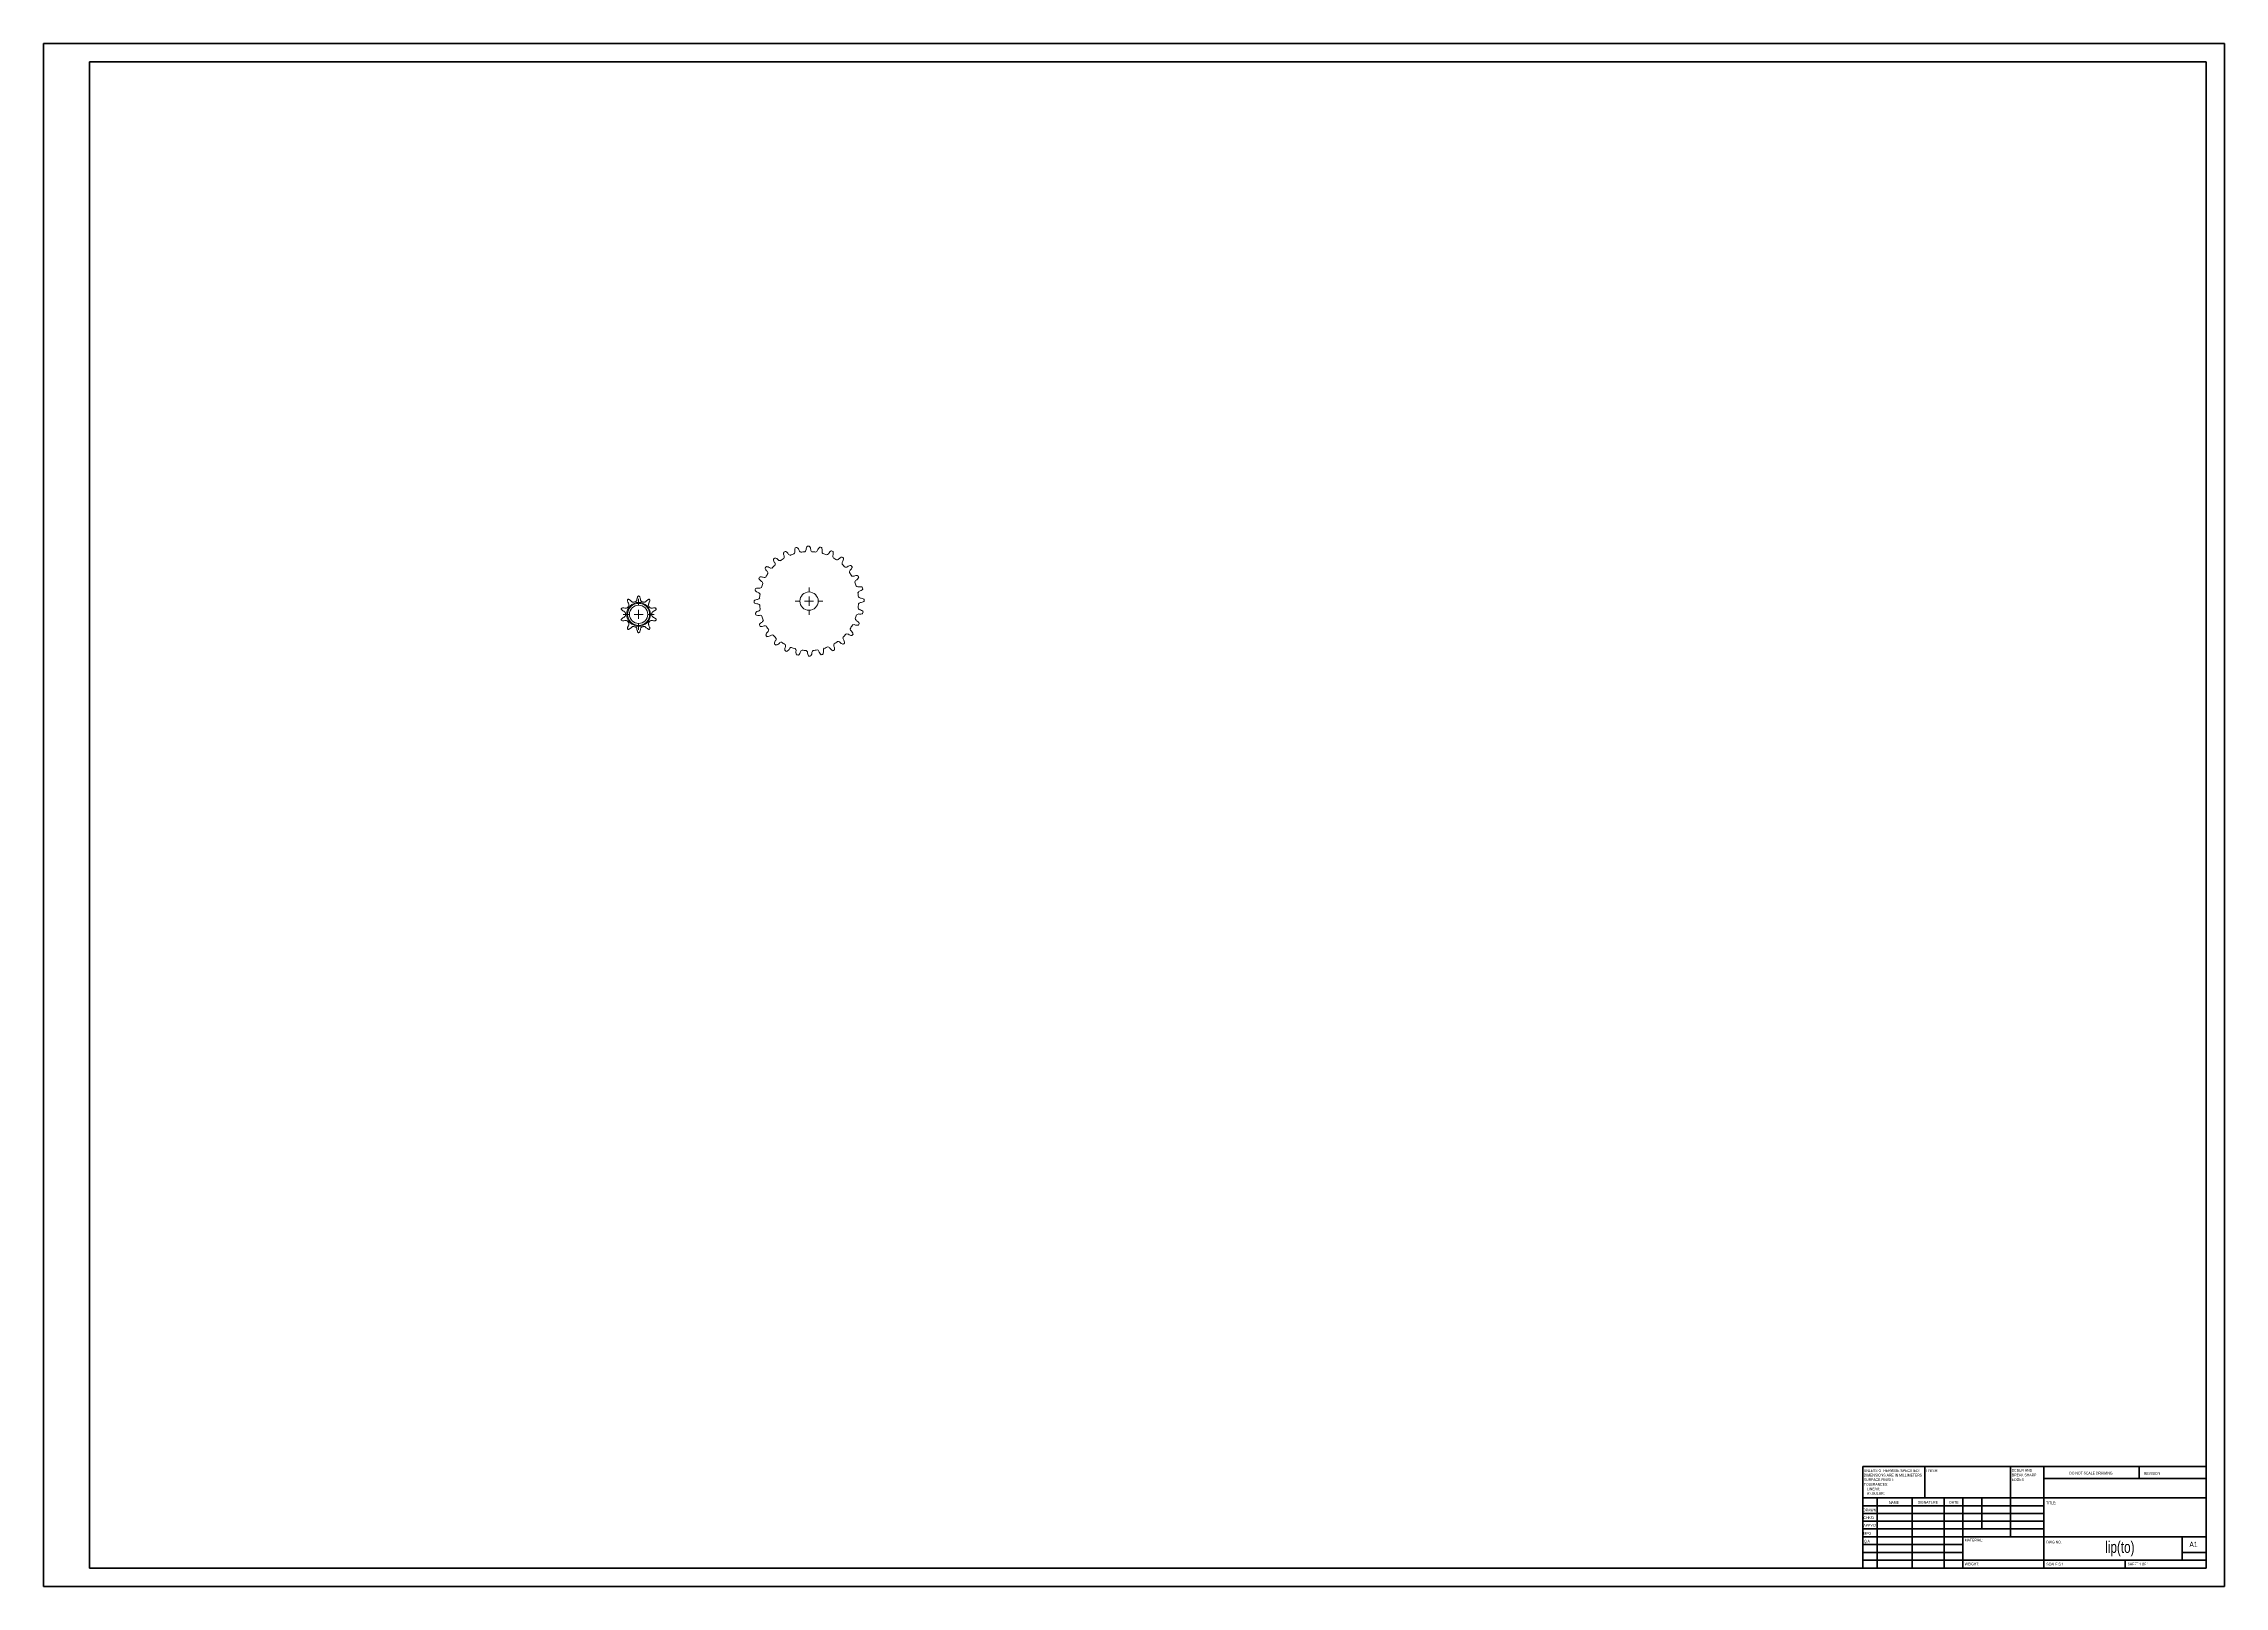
# Model space of a CAD drawing. Header units: millimetres. Extents: x 0 to 1189, y 0 to 841.
import ezdxf

# ---------------------------------------------------------------- set-up
doc = ezdxf.new("R2010")
doc.units = ezdxf.units.MM
doc.styles.add('SLDTEXTSTYLE0', font='TXT', dxfattribs={"width": 0.75})
doc.styles.add('SLDTEXTSTYLE1', font='TXT', dxfattribs={"width": 0.6875})

# ---------------------------------------------------------------- blocks, each defined once
blk = doc.blocks.new('SW_NOTE_0')
at = {"color": 0, "linetype": 'Continuous', "lineweight": 0, "char_height": 1.5, "attachment_point": 1, "style": 'SLDTEXTSTYLE0'}
for s, insert in [('DEBUR AND', (0, 1.9)), ('BREAK SHARP', (0, -0.6)), ('EDGES', (0, -3.1))]:
    blk.add_mtext(s, dxfattribs=dict(at, insert=insert))
blk = doc.blocks.new('SW_NOTE_1')
at = {"color": 0, "linetype": 'Continuous', "lineweight": 0, "char_height": 1.5, "attachment_point": 1, "style": 'SLDTEXTSTYLE0'}
for s, insert in [('UNLESS OTHERWISE SPECIFIED:', (0, 1.9)), ('TOLERANCES:', (0, -5.6)), ('DIMENSIONS ARE IN MILLIMETERS', (0, -0.6)), ('SURFACE FINISH:', (0, -3.1)), ('ANGULAR:', (1.7, -10.6)), ('LINEAR:', (1.7, -8.1))]:
    blk.add_mtext(s, dxfattribs=dict(at, insert=insert))
blk = doc.blocks.new('SW_CENTERMARKSYMBOL_0')
at = {"color": 0, "linetype": 'Continuous', "lineweight": 0}
for p, q in [((-5, 0), (-7.5, 0)), ((0, 0), (-2.5, 0)), ((0, 5), (0, 7.5)), ((0, 0), (0, 2.5)), ((0, 0), (0, -2.5)), ((0, 0), (2.5, 0)), ((5, 0), (7.5, 0)), ((0, -5), (0, -7.5))]:
    blk.add_line(p, q, dxfattribs=at)
blk = doc.blocks.new('SW_CENTERMARKSYMBOL_1')
at = {"color": 0, "linetype": 'Continuous', "lineweight": 0}
for p, q in [((-5, 0), (-8.5, 0)), ((0, 0), (-2.5, 0)), ((0, 5), (0, 8.5)), ((0, 0), (0, 2.5)), ((0, 0), (0, -2.5)), ((0, 0), (2.5, 0)), ((5, 0), (8.5, 0)), ((0, -5), (0, -8.5))]:
    blk.add_line(p, q, dxfattribs=at)

msp = doc.modelspace()

# ---------------------------------------------------------------- linework, layer by layer
at = {"color": 7, "linetype": 'Continuous', "lineweight": 40}
for p, q in [((0.1, 0.2), (0.1, 841.2)), ((0.1, 841.2), (1189.1, 841.2)), ((1189.1, 0.2), (1189.1, 841.2)), ((25.1, 10.2), (25.1, 831.2)), ((25.1, 831.2), (1179.1, 831.2)), ((1179.1, 10.2), (1179.1, 831.2)), ((991.9, 65.5), (1179.1, 65.5)), ((991.9, 65.5), (991.9, 10.2)), ((1025.7, 48.5), (1025.7, 65.5)), ((1072.5, 65.5), (1072.5, 27.2)), ((1090.7, 65.5), (1090.7, 10.2)), ((1142.7, 59.1), (1142.7, 65.5)), ((1179.1, 65.5), (1179.1, 10.2)), ((1179.1, 48.5), (991.9, 48.5)), ((999.7, 48.5), (999.7, 10.2)), ((1018.9, 48.5), (1018.9, 10.2)), ((1036.3, 48.5), (1036.3, 10.2)), ((1046.5, 10.2), (1046.5, 48.5)), ((1056.9, 31.5), (1056.9, 48.5)), ((1179.1, 59.1), (1090.7, 59.1)), ((1090.7, 44.2), (991.9, 44.2)), ((1090.7, 40), (991.9, 40)), ((1090.7, 35.7), (991.9, 35.7)), ((1090.7, 31.5), (991.9, 31.5)), ((1046.5, 27.2), (991.9, 27.2)), ((1046.5, 27.2), (1179.1, 27.2)), ((1166.1, 14.5), (1166.1, 27.2)), ((1046.5, 23), (991.9, 23)), ((1046.5, 18.7), (991.9, 18.7)), ((991.9, 14.5), (1179.1, 14.5)), ((1134.9, 10.2), (1134.9, 14.5)), ((1179.1, 18.7), (1166.1, 18.7)), ((0.1, 0.2), (1189.1, 0.2)), ((25.1, 10.2), (1179.1, 10.2))]:
    msp.add_line(p, q, dxfattribs=at)
at = {"color": 7, "linetype": 'Continuous', "lineweight": 15}
for centre, radius in [((324.5, 530.1), 6.5), ((324.5, 530.1), 6), ((324.5, 530.1), 5), ((417.4, 537.3), 5)]:
    msp.add_circle(centre, radius, dxfattribs=at)
for centre, radius, start, end in [((417.4, 537.3), 30, 128.3998, 130.2469), ((417.4, 537.3), 27, 120.4913, 125.2982), ((417.4, 537.3), 30, 115.5427, 117.3897), ((417.4, 537.3), 27, 107.6342, 112.4411), ((417.4, 537.3), 30, 102.6855, 104.5326), ((417.4, 537.3), 27, 94.7771, 99.5839), ((417.4, 537.3), 30, 89.8284, 91.6755), ((417.4, 537.3), 27, 81.9199, 86.7268), ((417.4, 537.3), 30, 76.9712, 78.8183), ((417.4, 537.3), 27, 69.0628, 73.8697), ((417.4, 537.3), 30, 64.1141, 65.9612), ((417.4, 537.3), 27, 56.2056, 61.0125), ((417.4, 537.3), 30, 51.257, 53.104), ((417.4, 537.3), 30, 154.1141, 155.9612), ((417.4, 537.3), 27, 159.0628, 163.8697), ((417.4, 537.3), 30, 141.257, 143.104), ((417.4, 537.3), 27, 146.2056, 151.0125), ((417.4, 537.3), 27, 133.3485, 138.1554), ((417.4, 537.3), 27, 43.3485, 48.1554), ((417.4, 537.3), 27, 30.4913, 35.2982), ((417.4, 537.3), 30, 38.3998, 40.2469), ((417.4, 537.3), 27, 17.6342, 22.4411), ((417.4, 537.3), 30, 25.5427, 27.3897), ((324.5, 530.1), 10, 125.1011, 126.8989), ((318.2, 535.2), 1, 321.0331, 8.7754), ((321.6, 537.7), 1, 243.2246, 290.9669), ((324.5, 530.1), 7.11, 105.0331, 110.9669), ((322.4, 537.9), 1, 285.0331, 332.7754), ((324.5, 530.1), 10, 89.1011, 90.8989), ((326.6, 537.9), 1, 207.2246, 254.9669), ((324.5, 530.1), 7.11, 69.0331, 74.9669), ((327.4, 537.7), 1, 249.0331, 296.7754), ((330.8, 535.2), 1, 171.2246, 218.9669), ((324.5, 530.1), 10, 53.1011, 54.8989), ((417.4, 537.3), 30, 179.8284, 181.6755), ((417.4, 537.3), 30, 166.9712, 168.8183), ((417.4, 537.3), 27, 171.9199, 176.7268), ((417.4, 537.3), 27, 184.7771, 189.5839), ((417.4, 537.3), 27, 4.7771, 9.5839), ((417.4, 537.3), 27, 351.9199, 356.7268), ((417.4, 537.3), 30, 12.6855, 14.5326), ((417.4, 537.3), 30, 359.8284, 1.6755), ((324.5, 530.1), 10, 161.1011, 162.8989), ((324.5, 530.1), 10, 197.1011, 198.8989), ((316.4, 530.5), 1, 357.0331, 44.7754), ((316.4, 529.7), 1, 315.2246, 2.9669), ((324.5, 530.1), 7.11, 177.0331, 182.9669), ((317.7, 534.5), 1, 279.2246, 326.9669), ((317.7, 525.7), 1, 33.0331, 80.7754), ((324.5, 530.1), 7.11, 141.0331, 146.9669), ((324.5, 530.1), 7.11, 213.0331, 218.9669), ((318.2, 525), 1, 351.2246, 38.9669), ((321.6, 522.5), 1, 69.0331, 116.7754), ((324.5, 530.1), 7.11, 249.0331, 254.9669), ((322.4, 522.3), 1, 27.2246, 74.9669), ((326.6, 522.3), 1, 105.0331, 152.7754), ((324.5, 530.1), 7.11, 285.0331, 290.9669), ((327.4, 522.5), 1, 63.2246, 110.9669), ((330.8, 525), 1, 141.0331, 188.7754), ((324.5, 530.1), 7.11, 33.0331, 38.9669), ((324.5, 530.1), 7.11, 321.0331, 326.9669), ((331.3, 534.5), 1, 213.0331, 260.7754), ((331.3, 525.7), 1, 99.2246, 146.9669), ((332.6, 530.5), 1, 135.2246, 182.9669), ((324.5, 530.1), 7.11, 357.0331, 2.9669), ((332.6, 529.7), 1, 177.0331, 224.7754), ((324.5, 530.1), 10, 17.1011, 18.8989), ((324.5, 530.1), 10, 341.1011, 342.8989), ((417.4, 537.3), 30, 192.6855, 194.5326), ((417.4, 537.3), 30, 205.5427, 207.3897), ((417.4, 537.3), 27, 197.6342, 202.4411), ((417.4, 537.3), 27, 210.4913, 215.2982), ((417.4, 537.3), 27, 326.2056, 331.0125), ((417.4, 537.3), 27, 339.0628, 343.8697), ((417.4, 537.3), 30, 334.1141, 335.9612), ((417.4, 537.3), 30, 346.9712, 348.8183), ((324.5, 530.1), 10, 233.1011, 234.8989), ((324.5, 530.1), 10, 269.1011, 270.8989), ((324.5, 530.1), 10, 305.1011, 306.8989), ((417.4, 537.3), 30, 218.3998, 220.2469), ((417.4, 537.3), 27, 223.3485, 228.1554), ((417.4, 537.3), 30, 231.257, 233.104), ((417.4, 537.3), 27, 236.2056, 241.0125), ((417.4, 537.3), 27, 249.0628, 253.8697), ((417.4, 537.3), 27, 287.6342, 292.4411), ((417.4, 537.3), 27, 300.4913, 305.2982), ((417.4, 537.3), 27, 313.3485, 318.1554), ((417.4, 537.3), 30, 308.3998, 310.2469), ((417.4, 537.3), 30, 321.257, 323.104), ((417.4, 537.3), 30, 244.1141, 245.9612), ((417.4, 537.3), 30, 256.9712, 258.8183), ((417.4, 537.3), 27, 261.9199, 266.7268), ((417.4, 537.3), 30, 269.8284, 271.6755), ((417.4, 537.3), 27, 274.7771, 279.5839), ((417.4, 537.3), 30, 282.6855, 284.5326), ((417.4, 537.3), 30, 295.5427, 297.3897)]:
    msp.add_arc(centre, radius, start, end, dxfattribs=at)
for points, knots in [([(398, 560.2), (398, 560.1), (398, 559.5), (398.4, 558.7), (399, 557.9), (398.9, 557.3), (398.9, 557)], [0, 0, 0, 0, 0.165713, 0.492772, 0.731383, 1, 1, 1, 1]), ([(398.8, 560.9), (399, 560.8), (399.5, 560.7), (400.2, 560.2), (400.9, 559.4), (401.5, 559.4), (401.8, 559.4)], [0, 0, 0, 0, 0.165713, 0.492772, 0.731383, 1, 1, 1, 1]), ([(403.6, 564), (403.6, 563.8), (403.5, 563.2), (403.6, 562.4), (404, 561.5), (403.8, 560.9), (403.7, 560.6)], [0, 0, 0, 0, 0.165713, 0.492772, 0.731383, 1, 1, 1, 1]), ([(404.5, 564.4), (404.7, 564.3), (405.2, 564.1), (405.8, 563.5), (406.2, 562.6), (406.8, 562.4), (407.1, 562.3)], [0, 0, 0, 0, 0.165713, 0.492772, 0.731383, 1, 1, 1, 1]), ([(409.9, 566.4), (409.8, 566.2), (409.6, 565.7), (409.5, 564.8), (409.8, 563.9), (409.4, 563.3), (409.2, 563.1)], [0, 0, 0, 0, 0.165713, 0.492772, 0.731383, 1, 1, 1, 1]), ([(410.8, 566.6), (411, 566.5), (411.4, 566.1), (411.9, 565.4), (412.1, 564.4), (412.6, 564.1), (412.9, 564)], [0, 0, 0, 0, 0.165713, 0.492772, 0.731383, 1, 1, 1, 1]), ([(416.5, 567.3), (416.4, 567.2), (416.1, 566.7), (415.8, 565.9), (415.8, 564.9), (415.4, 564.5), (415.2, 564.2)], [0, 0, 0, 0, 0.165713, 0.492772, 0.731383, 1, 1, 1, 1]), ([(417.5, 567.3), (417.6, 567.2), (418, 566.8), (418.3, 565.9), (418.3, 564.9), (418.7, 564.5), (419, 564.3)], [0, 0, 0, 0, 0.165713, 0.492772, 0.731383, 1, 1, 1, 1]), ([(423.2, 566.8), (423.1, 566.7), (422.7, 566.3), (422.2, 565.5), (422, 564.6), (421.5, 564.2), (421.2, 564.1)], [0, 0, 0, 0, 0.165713, 0.492772, 0.731383, 1, 1, 1, 1]), ([(424.2, 566.6), (424.3, 566.4), (424.5, 565.9), (424.6, 565), (424.4, 564.1), (424.7, 563.5), (424.9, 563.3)], [0, 0, 0, 0, 0.165713, 0.492772, 0.731383, 1, 1, 1, 1]), ([(429.6, 564.7), (429.5, 564.7), (429, 564.4), (428.4, 563.8), (428, 562.9), (427.4, 562.7), (427.1, 562.6)], [0, 0, 0, 0, 0.165713, 0.492772, 0.731383, 1, 1, 1, 1]), ([(430.5, 564.3), (430.6, 564.1), (430.7, 563.6), (430.6, 562.7), (430.2, 561.8), (430.4, 561.3), (430.5, 561)], [0, 0, 0, 0, 0.165713, 0.492772, 0.731383, 1, 1, 1, 1]), ([(435.4, 561.3), (435.2, 561.3), (434.7, 561.2), (434, 560.7), (433.4, 559.9), (432.8, 559.8), (432.4, 559.8)], [0, 0, 0, 0, 0.165713, 0.492772, 0.731383, 1, 1, 1, 1]), ([(436.2, 560.7), (436.2, 560.6), (436.2, 560), (435.9, 559.2), (435.3, 558.4), (435.4, 557.8), (435.4, 557.5)], [0, 0, 0, 0, 0.165713, 0.492772, 0.731383, 1, 1, 1, 1]), ([(390, 549.6), (390.1, 549.4), (390.4, 548.9), (391, 548.3), (391.9, 547.9), (392.1, 547.3), (392.2, 547)], [0, 0, 0, 0, 0.165713, 0.492772, 0.731383, 1, 1, 1, 1]), ([(390.4, 550.4), (390.6, 550.5), (391.2, 550.6), (392, 550.5), (392.9, 550.1), (393.5, 550.3), (393.8, 550.4)], [0, 0, 0, 0, 0.165713, 0.492772, 0.731383, 1, 1, 1, 1]), ([(393.4, 555.4), (393.5, 555.2), (393.6, 554.6), (394.1, 553.9), (394.9, 553.3), (395, 552.7), (395, 552.4)], [0, 0, 0, 0, 0.165713, 0.492772, 0.731383, 1, 1, 1, 1]), ([(394, 556.1), (394.2, 556.1), (394.8, 556.1), (395.6, 555.8), (396.4, 555.2), (397, 555.3), (397.3, 555.4)], [0, 0, 0, 0, 0.165713, 0.492772, 0.731383, 1, 1, 1, 1]), ([(440.3, 556.7), (440.1, 556.7), (439.6, 556.7), (438.8, 556.4), (438, 555.8), (437.4, 555.8), (437.1, 555.9)], [0, 0, 0, 0, 0.165713, 0.492772, 0.731383, 1, 1, 1, 1]), ([(440.9, 556), (440.9, 555.8), (440.8, 555.2), (440.3, 554.5), (439.5, 553.9), (439.5, 553.3), (439.5, 552.9)], [0, 0, 0, 0, 0.165713, 0.492772, 0.731383, 1, 1, 1, 1]), ([(444.1, 551.1), (443.9, 551.2), (443.3, 551.3), (442.5, 551.2), (441.6, 550.7), (441, 550.9), (440.7, 551)], [0, 0, 0, 0, 0.165713, 0.492772, 0.731383, 1, 1, 1, 1]), ([(444.5, 550.3), (444.4, 550.1), (444.2, 549.6), (443.5, 549), (442.6, 548.5), (442.5, 548), (442.4, 547.7)], [0, 0, 0, 0, 0.165713, 0.492772, 0.731383, 1, 1, 1, 1]), ([(318.5, 538.1), (318.5, 538.1), (318.5, 538), (318.4, 537.7), (318.5, 537.2), (318.7, 536.6), (319.1, 536), (319.2, 535.5), (319.2, 535.3)], [-0.004717, -0.004717, -0.004717, -0.004717, 0.0001182, 0.1056832, 0.2431269, 0.4218672, 0.7190067, 0.8598173, 0.8598173, 0.8598173, 0.8598173]), ([(318.8, 538.3), (318.8, 538.3), (318.9, 538.3), (319.2, 538.3), (319.6, 538), (320.2, 537.6), (320.6, 537.1), (321, 536.8), (321.2, 536.8)], [-0.004717, -0.004717, -0.004717, -0.004717, 0.0001182, 0.1056832, 0.2431269, 0.4218672, 0.7190067, 0.8598173, 0.8598173, 0.8598173, 0.8598173]), ([(324.4, 540.1), (324.4, 540.1), (324.3, 540), (324, 539.9), (323.9, 539.4), (323.6, 538.8), (323.6, 538), (323.4, 537.6), (323.3, 537.5)], [-0.004717, -0.004717, -0.004717, -0.004717, 0.0001182, 0.1056832, 0.2431269, 0.4218672, 0.7190067, 0.8598173, 0.8598173, 0.8598173, 0.8598173]), ([(324.7, 540.1), (324.7, 540.1), (324.8, 540), (325, 539.9), (325.2, 539.4), (325.4, 538.8), (325.5, 538), (325.7, 537.6), (325.7, 537.5)], [-0.004717, -0.004717, -0.004717, -0.004717, 0.0001182, 0.1056832, 0.2431269, 0.4218672, 0.7190067, 0.8598173, 0.8598173, 0.8598173, 0.8598173]), ([(330.3, 538.3), (330.3, 538.3), (330.1, 538.3), (329.9, 538.3), (329.5, 538), (328.9, 537.6), (328.4, 537.1), (328, 536.8), (327.9, 536.8)], [-0.004717, -0.004717, -0.004717, -0.004717, 0.0001182, 0.1056832, 0.2431269, 0.4218672, 0.7190067, 0.8598173, 0.8598173, 0.8598173, 0.8598173]), ([(330.5, 538.1), (330.5, 538.1), (330.6, 538), (330.7, 537.7), (330.5, 537.2), (330.3, 536.6), (330, 536), (329.9, 535.5), (329.8, 535.3)], [-0.004717, -0.004717, -0.004717, -0.004717, 0.0001182, 0.1056832, 0.2431269, 0.4218672, 0.7190067, 0.8598173, 0.8598173, 0.8598173, 0.8598173]), ([(387.4, 537.4), (387.6, 537.6), (388, 537.9), (388.8, 538.2), (389.8, 538.2), (390.2, 538.6), (390.5, 538.9)], [0, 0, 0, 0, 0.165713, 0.492772, 0.731383, 1, 1, 1, 1]), ([(387.4, 536.5), (387.6, 536.3), (388, 536), (388.9, 535.8), (389.9, 535.8), (390.3, 535.3), (390.5, 535.1)], [0, 0, 0, 0, 0.165713, 0.492772, 0.731383, 1, 1, 1, 1]), ([(388, 543.2), (388.1, 543), (388.5, 542.6), (389.2, 542.2), (390.2, 541.9), (390.5, 541.4), (390.7, 541.1)], [0, 0, 0, 0, 0.165713, 0.492772, 0.731383, 1, 1, 1, 1]), ([(388.2, 544.1), (388.4, 544.2), (388.9, 544.4), (389.7, 544.5), (390.7, 544.3), (391.2, 544.7), (391.5, 544.8)], [0, 0, 0, 0, 0.165713, 0.492772, 0.731383, 1, 1, 1, 1]), ([(446.5, 544.9), (446.3, 545), (445.8, 545.2), (444.9, 545.2), (443.9, 545), (443.4, 545.3), (443.2, 545.5)], [0, 0, 0, 0, 0.165713, 0.492772, 0.731383, 1, 1, 1, 1]), ([(446.7, 543.9), (446.6, 543.8), (446.2, 543.3), (445.5, 542.9), (444.5, 542.7), (444.2, 542.1), (444, 541.8)], [0, 0, 0, 0, 0.165713, 0.492772, 0.731383, 1, 1, 1, 1]), ([(447.4, 538.2), (447.3, 538.3), (446.8, 538.7), (446, 538.9), (445, 538.9), (444.6, 539.4), (444.3, 539.6)], [0, 0, 0, 0, 0.165713, 0.492772, 0.731383, 1, 1, 1, 1]), ([(447.4, 537.3), (447.3, 537.1), (446.8, 536.8), (446, 536.5), (445, 536.5), (444.6, 536), (444.4, 535.8)], [0, 0, 0, 0, 0.165713, 0.492772, 0.731383, 1, 1, 1, 1]), ([(315, 533), (315, 533), (315, 532.9), (315.1, 532.6), (315.5, 532.3), (316, 531.9), (316.7, 531.7), (317, 531.3), (317.1, 531.2)], [-0.004717, -0.004717, -0.004717, -0.004717, 0.0001182, 0.1056832, 0.2431269, 0.4218672, 0.7190067, 0.8598173, 0.8598173, 0.8598173, 0.8598173]), ([(315, 527.1), (315, 527.2), (315, 527.3), (315.1, 527.5), (315.5, 527.8), (316, 528.3), (316.7, 528.5), (317, 528.9), (317.1, 529)], [-0.004717, -0.004717, -0.004717, -0.004717, 0.0001182, 0.1056832, 0.2431269, 0.4218672, 0.7190067, 0.8598173, 0.8598173, 0.8598173, 0.8598173]), ([(315.1, 533.3), (315.1, 533.3), (315.2, 533.4), (315.4, 533.6), (315.9, 533.6), (316.6, 533.6), (317.2, 533.4), (317.7, 533.5), (317.9, 533.5)], [-0.004717, -0.004717, -0.004717, -0.004717, 0.0001182, 0.1056832, 0.2431269, 0.4218672, 0.7190067, 0.8598173, 0.8598173, 0.8598173, 0.8598173]), ([(315.1, 526.8), (315.1, 526.8), (315.2, 526.8), (315.4, 526.6), (315.9, 526.6), (316.6, 526.6), (317.2, 526.7), (317.7, 526.7), (317.9, 526.7)], [-0.004717, -0.004717, -0.004717, -0.004717, 0.0001182, 0.1056832, 0.2431269, 0.4218672, 0.7190067, 0.8598173, 0.8598173, 0.8598173, 0.8598173]), ([(318.5, 522.1), (318.5, 522.1), (318.5, 522.2), (318.4, 522.5), (318.5, 522.9), (318.7, 523.6), (319.1, 524.2), (319.2, 524.7), (319.2, 524.8)], [-0.004717, -0.004717, -0.004717, -0.004717, 0.0001182, 0.1056832, 0.2431269, 0.4218672, 0.7190067, 0.8598173, 0.8598173, 0.8598173, 0.8598173]), ([(318.8, 521.9), (318.8, 521.9), (318.9, 521.9), (319.2, 521.9), (319.6, 522.2), (320.2, 522.5), (320.6, 523.1), (321, 523.3), (321.2, 523.4)], [-0.004717, -0.004717, -0.004717, -0.004717, 0.0001182, 0.1056832, 0.2431269, 0.4218672, 0.7190067, 0.8598173, 0.8598173, 0.8598173, 0.8598173]), ([(330.3, 521.9), (330.3, 521.9), (330.1, 521.9), (329.9, 521.9), (329.5, 522.2), (328.9, 522.5), (328.4, 523.1), (328, 523.3), (327.9, 523.4)], [-0.004717, -0.004717, -0.004717, -0.004717, 0.0001182, 0.1056832, 0.2431269, 0.4218672, 0.7190067, 0.8598173, 0.8598173, 0.8598173, 0.8598173]), ([(330.5, 522.1), (330.5, 522.1), (330.6, 522.2), (330.7, 522.5), (330.5, 522.9), (330.3, 523.6), (330, 524.2), (329.9, 524.7), (329.8, 524.8)], [-0.004717, -0.004717, -0.004717, -0.004717, 0.0001182, 0.1056832, 0.2431269, 0.4218672, 0.7190067, 0.8598173, 0.8598173, 0.8598173, 0.8598173]), ([(334, 533.3), (334, 533.3), (333.9, 533.4), (333.7, 533.6), (333.2, 533.6), (332.5, 533.6), (331.8, 533.4), (331.3, 533.5), (331.2, 533.5)], [-0.004717, -0.004717, -0.004717, -0.004717, 0.0001182, 0.1056832, 0.2431269, 0.4218672, 0.7190067, 0.8598173, 0.8598173, 0.8598173, 0.8598173]), ([(334, 526.8), (334, 526.8), (333.9, 526.8), (333.7, 526.6), (333.2, 526.6), (332.5, 526.6), (331.8, 526.7), (331.3, 526.7), (331.2, 526.7)], [-0.004717, -0.004717, -0.004717, -0.004717, 0.0001182, 0.1056832, 0.2431269, 0.4218672, 0.7190067, 0.8598173, 0.8598173, 0.8598173, 0.8598173]), ([(334.1, 533), (334.1, 533), (334.1, 532.9), (334, 532.6), (333.6, 532.3), (333, 531.9), (332.4, 531.7), (332, 531.3), (331.9, 531.2)], [-0.004717, -0.004717, -0.004717, -0.004717, 0.0001182, 0.1056832, 0.2431269, 0.4218672, 0.7190067, 0.8598173, 0.8598173, 0.8598173, 0.8598173]), ([(334.1, 527.1), (334.1, 527.2), (334.1, 527.3), (334, 527.5), (333.6, 527.8), (333, 528.3), (332.4, 528.5), (332, 528.9), (331.9, 529)], [-0.004717, -0.004717, -0.004717, -0.004717, 0.0001182, 0.1056832, 0.2431269, 0.4218672, 0.7190067, 0.8598173, 0.8598173, 0.8598173, 0.8598173]), ([(388.2, 530.8), (388.3, 530.9), (388.6, 531.4), (389.4, 531.8), (390.3, 532), (390.6, 532.6), (390.8, 532.8)], [0, 0, 0, 0, 0.165713, 0.492772, 0.731383, 1, 1, 1, 1]), ([(388.4, 529.8), (388.6, 529.7), (389.1, 529.5), (389.9, 529.4), (390.9, 529.7), (391.4, 529.3), (391.7, 529.2)], [0, 0, 0, 0, 0.165713, 0.492772, 0.731383, 1, 1, 1, 1]), ([(390.4, 524.4), (390.4, 524.6), (390.7, 525.1), (391.3, 525.7), (392.2, 526.1), (392.4, 526.7), (392.5, 527)], [0, 0, 0, 0, 0.165713, 0.492772, 0.731383, 1, 1, 1, 1]), ([(390.8, 523.5), (391, 523.5), (391.5, 523.4), (392.4, 523.5), (393.3, 524), (393.9, 523.8), (394.2, 523.6)], [0, 0, 0, 0, 0.165713, 0.492772, 0.731383, 1, 1, 1, 1]), ([(444.4, 524.2), (444.2, 524.2), (443.7, 524.1), (442.8, 524.2), (441.9, 524.6), (441.3, 524.4), (441, 524.3)], [0, 0, 0, 0, 0.165713, 0.492772, 0.731383, 1, 1, 1, 1]), ([(444.8, 525.1), (444.7, 525.3), (444.5, 525.8), (443.8, 526.4), (442.9, 526.8), (442.7, 527.4), (442.6, 527.7)], [0, 0, 0, 0, 0.165713, 0.492772, 0.731383, 1, 1, 1, 1]), ([(446.6, 530.6), (446.5, 530.5), (446, 530.2), (445.1, 530.2), (444.1, 530.4), (443.6, 530), (443.4, 529.8)], [0, 0, 0, 0, 0.165713, 0.492772, 0.731383, 1, 1, 1, 1]), ([(446.9, 531.5), (446.7, 531.7), (446.4, 532.1), (445.6, 532.5), (444.6, 532.7), (444.3, 533.3), (444.2, 533.5)], [0, 0, 0, 0, 0.165713, 0.492772, 0.731383, 1, 1, 1, 1]), ([(324.4, 520.1), (324.4, 520.1), (324.3, 520.2), (324, 520.3), (323.9, 520.8), (323.6, 521.4), (323.6, 522.1), (323.4, 522.6), (323.3, 522.7)], [-0.004717, -0.004717, -0.004717, -0.004717, 0.0001182, 0.1056832, 0.2431269, 0.4218672, 0.7190067, 0.8598173, 0.8598173, 0.8598173, 0.8598173]), ([(324.7, 520.1), (324.7, 520.1), (324.8, 520.2), (325, 520.3), (325.2, 520.8), (325.4, 521.4), (325.5, 522.1), (325.7, 522.6), (325.7, 522.7)], [-0.004717, -0.004717, -0.004717, -0.004717, 0.0001182, 0.1056832, 0.2431269, 0.4218672, 0.7190067, 0.8598173, 0.8598173, 0.8598173, 0.8598173]), ([(393.9, 518.7), (393.9, 518.9), (394.1, 519.5), (394.5, 520.2), (395.3, 520.8), (395.4, 521.4), (395.4, 521.7)], [0, 0, 0, 0, 0.165713, 0.492772, 0.731383, 1, 1, 1, 1]), ([(394.5, 518), (394.7, 518), (395.3, 518), (396.1, 518.3), (396.9, 518.9), (397.5, 518.9), (397.8, 518.8)], [0, 0, 0, 0, 0.165713, 0.492772, 0.731383, 1, 1, 1, 1]), ([(398.6, 513.9), (398.6, 514.1), (398.6, 514.7), (398.9, 515.5), (399.6, 516.3), (399.5, 516.9), (399.4, 517.2)], [0, 0, 0, 0, 0.165713, 0.492772, 0.731383, 1, 1, 1, 1]), ([(399.4, 513.4), (399.6, 513.4), (400.1, 513.5), (400.9, 514), (401.5, 514.8), (402.1, 514.9), (402.4, 514.9)], [0, 0, 0, 0, 0.165713, 0.492772, 0.731383, 1, 1, 1, 1]), ([(404.3, 510.4), (404.3, 510.5), (404.1, 511.1), (404.3, 511.9), (404.7, 512.9), (404.5, 513.4), (404.3, 513.7)], [0, 0, 0, 0, 0.165713, 0.492772, 0.731383, 1, 1, 1, 1]), ([(405.2, 509.9), (405.4, 510), (405.9, 510.3), (406.5, 510.9), (406.9, 511.8), (407.5, 512), (407.8, 512.1)], [0, 0, 0, 0, 0.165713, 0.492772, 0.731383, 1, 1, 1, 1]), ([(410.7, 508.1), (410.6, 508.3), (410.3, 508.8), (410.2, 509.7), (410.4, 510.6), (410.1, 511.1), (409.9, 511.4)], [0, 0, 0, 0, 0.165713, 0.492772, 0.731383, 1, 1, 1, 1]), ([(424.9, 508.3), (425, 508.5), (425.3, 509), (425.3, 509.9), (425.1, 510.8), (425.4, 511.3), (425.6, 511.6)], [0, 0, 0, 0, 0.165713, 0.492772, 0.731383, 1, 1, 1, 1]), ([(430.4, 510.3), (430.2, 510.4), (429.7, 510.6), (429.1, 511.2), (428.6, 512.1), (428, 512.3), (427.7, 512.4)], [0, 0, 0, 0, 0.165713, 0.492772, 0.731383, 1, 1, 1, 1]), ([(431.2, 510.7), (431.3, 510.9), (431.4, 511.5), (431.2, 512.3), (430.8, 513.2), (431, 513.8), (431.1, 514.1)], [0, 0, 0, 0, 0.165713, 0.492772, 0.731383, 1, 1, 1, 1]), ([(436.1, 513.8), (435.9, 513.9), (435.3, 514), (434.6, 514.5), (434, 515.2), (433.3, 515.3), (433, 515.3)], [0, 0, 0, 0, 0.165713, 0.492772, 0.731383, 1, 1, 1, 1]), ([(436.8, 514.4), (436.8, 514.6), (436.8, 515.2), (436.5, 516), (435.8, 516.8), (435.9, 517.4), (436, 517.7)], [0, 0, 0, 0, 0.165713, 0.492772, 0.731383, 1, 1, 1, 1]), ([(440.8, 518.6), (440.6, 518.6), (440.1, 518.6), (439.3, 518.9), (438.5, 519.5), (437.9, 519.4), (437.5, 519.3)], [0, 0, 0, 0, 0.165713, 0.492772, 0.731383, 1, 1, 1, 1]), ([(441.4, 519.3), (441.4, 519.5), (441.2, 520.1), (440.7, 520.8), (439.9, 521.4), (439.9, 522), (439.9, 522.3)], [0, 0, 0, 0, 0.165713, 0.492772, 0.731383, 1, 1, 1, 1]), ([(411.6, 507.9), (411.8, 508), (412.2, 508.4), (412.6, 509.1), (412.8, 510.1), (413.3, 510.4), (413.6, 510.6)], [0, 0, 0, 0, 0.165713, 0.492772, 0.731383, 1, 1, 1, 1]), ([(417.3, 507.3), (417.2, 507.5), (416.8, 507.9), (416.6, 508.8), (416.6, 509.8), (416.1, 510.2), (415.9, 510.4)], [0, 0, 0, 0, 0.165713, 0.492772, 0.731383, 1, 1, 1, 1]), ([(418.3, 507.4), (418.4, 507.5), (418.8, 508), (419, 508.8), (419, 509.8), (419.4, 510.2), (419.7, 510.4)], [0, 0, 0, 0, 0.165713, 0.492772, 0.731383, 1, 1, 1, 1]), ([(424, 508.1), (423.9, 508.2), (423.4, 508.5), (423, 509.3), (422.7, 510.3), (422.2, 510.6), (421.9, 510.7)], [0, 0, 0, 0, 0.165713, 0.492772, 0.731383, 1, 1, 1, 1])]:
    msp.add_open_spline(points, degree=3, knots=knots, dxfattribs=at)

# ---------------------------------------------------------------- block references
at = {"color": 7, "linetype": 'Continuous', "lineweight": 0}
for name, p in [('SW_CENTERMARKSYMBOL_1', (324.5, 530.1)), ('SW_CENTERMARKSYMBOL_0', (417.4, 537.3)), ('SW_NOTE_1', (992.5, 62.2)), ('SW_NOTE_0', (1073.2, 62.3))]:
    msp.add_blockref(name, p, dxfattribs=at)

# ---------------------------------------------------------------- texts
for s, insert, char_height, attachment_point, style in [('FINISH:', (1026.3, 64.1), 1.5, 1, 'SLDTEXTSTYLE0'), ('DO NOT SCALE DRAWING', (1104.5, 62.7), 1.5, 1, 'SLDTEXTSTYLE0'), ('REVISION', (1145.2, 62.5), 1.5, 1, 'SLDTEXTSTYLE0'), ('DRAWN', (992.1, 42.6), 1.5, 1, 'SLDTEXTSTYLE0'), ("CHK'D", (992.3, 38.4), 1.5, 1, 'SLDTEXTSTYLE0'), ('NAME', (1006.2, 46.7), 1.5, 1, 'SLDTEXTSTYLE0'), ('SIGNATURE', (1021.9, 46.8), 1.5, 1, 'SLDTEXTSTYLE0'), ('DATE', (1039.1, 46.8), 1.5, 1, 'SLDTEXTSTYLE0'), ('TITLE:', (1091.8, 46.5), 1.5, 1, 'SLDTEXTSTYLE0'), ("APPV'D", (992.3, 34.3), 1.5, 1, 'SLDTEXTSTYLE0'), ('MFG', (992.3, 29.9), 1.5, 1, 'SLDTEXTSTYLE0'), ('Q.A', (992.5, 25.6), 1.5, 1, 'SLDTEXTSTYLE0'), ('MATERIAL:', (1047.5, 26.2), 1.5, 1, 'SLDTEXTSTYLE0'), ('DWG NO.', (1092, 25.1), 1.5, 1, 'SLDTEXTSTYLE0'), ('lip(to)', (1132.1, 24.8), 6.35, 2, 'SLDTEXTSTYLE0'), ('A1', (1170, 24.5), 2.91, 1, 'SLDTEXTSTYLE0'), ('WEIGHT:', (1047.5, 13.2), 1.5, 1, 'SLDTEXTSTYLE0'), ('SCALE:5:1', (1092, 13.1), 1.5, 1, 'SLDTEXTSTYLE0'), ('SHEET 1 OF 1', (1136.4, 13.1), 1.5, 1, 'SLDTEXTSTYLE1')]:
    msp.add_mtext(s, dxfattribs=dict(at, insert=insert, char_height=char_height, attachment_point=attachment_point, style=style))

doc.saveas('drawing.dxf')
